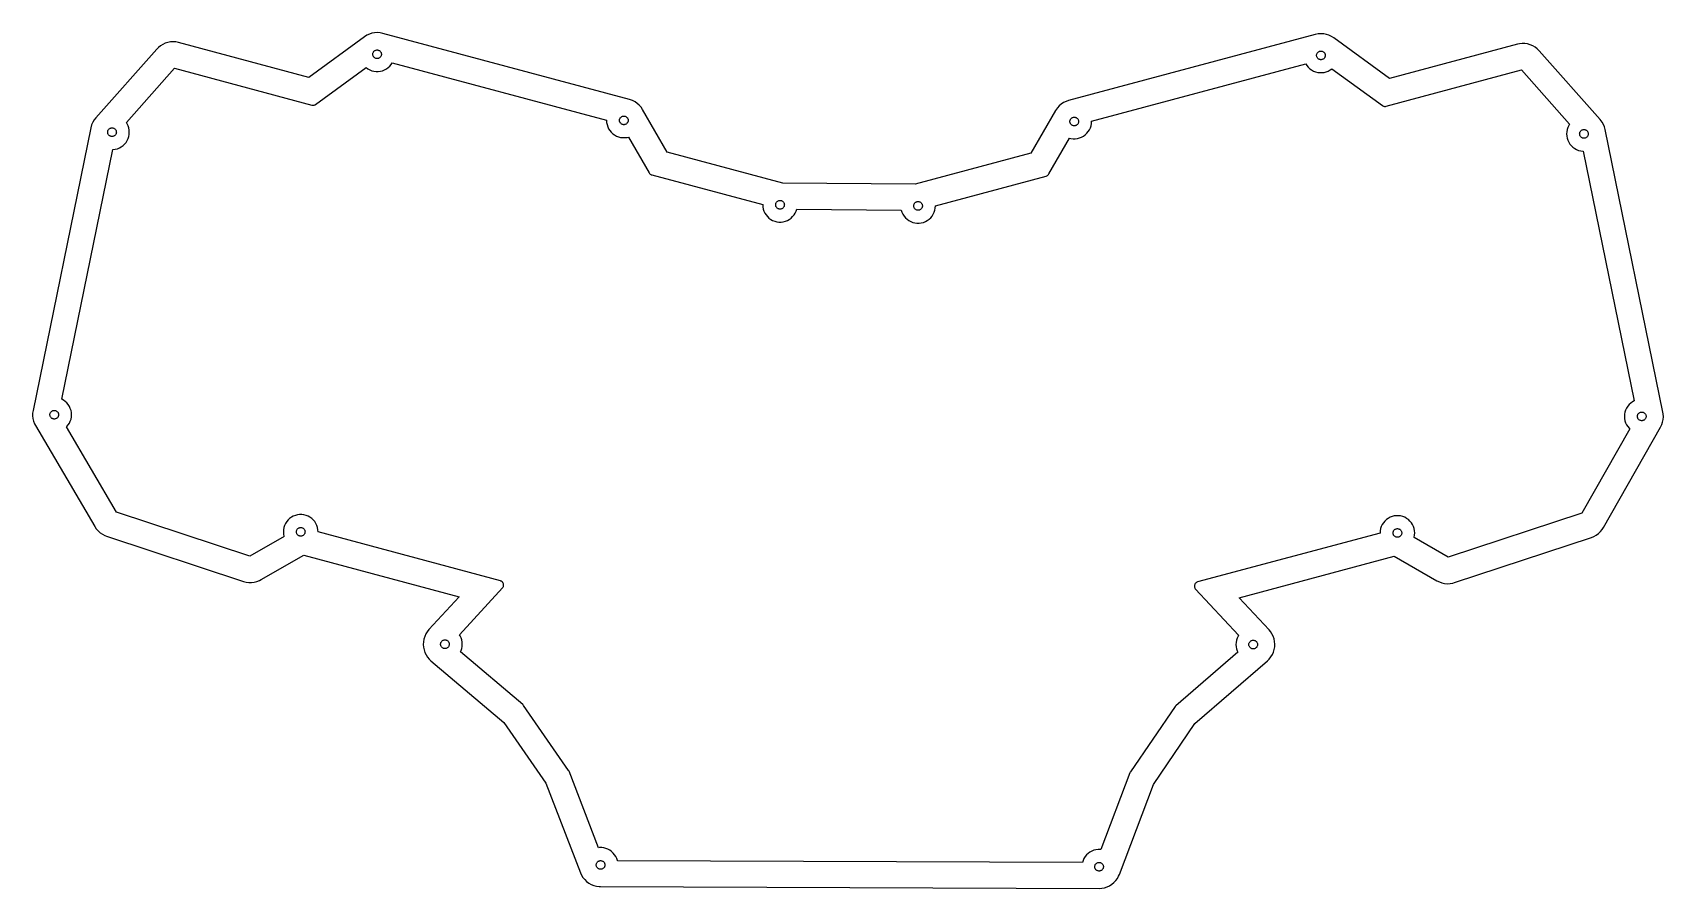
# Model space of a CAD drawing. Header units: metres. Extents: x -189 to 188, y -51 to 147.
import ezdxf

# ---------------------------------------------------------------- set-up
doc = ezdxf.new("R2010")
doc.units = ezdxf.units.M

msp = doc.modelspace()

# ---------------------------------------------------------------- linework, layer by layer
for p, q in [((-109.446, 146.926), (-110.073, 146.893)), ((-108.819, 146.88), (-109.446, 146.926)), ((-160.037, 143.49), (-160.394, 143.126)), ((-159.549, 143.885), (-160.037, 143.49)), ((-159.016, 144.216), (-159.549, 143.885)), ((-158.445, 144.477), (-159.016, 144.216)), ((-157.846, 144.665), (-158.445, 144.477)), ((-157.228, 144.776), (-157.846, 144.665)), ((-156.601, 144.809), (-157.228, 144.776)), ((-155.974, 144.763), (-156.601, 144.809)), ((-155.359, 144.639), (-155.974, 144.763)), ((-125.308, 136.586), (-155.359, 144.639)), ((-112.444, 145.966), (-125.308, 136.586)), ((-111.861, 146.332), (-112.444, 145.966)), ((-111.29, 146.594), (-111.861, 146.332)), ((-110.691, 146.782), (-111.29, 146.594)), ((-110.073, 146.893), (-110.691, 146.782)), ((-108.204, 146.756), (-108.819, 146.88)), ((-51.2139, 131.486), (-108.204, 146.756)), ((107.238, 146.497), (50.2479, 131.227)), ((107.914, 146.629), (107.238, 146.497)), ((108.54, 146.667), (107.914, 146.629)), ((109.167, 146.627), (108.54, 146.667)), ((109.784, 146.508), (109.167, 146.627)), ((110.38, 146.313), (109.784, 146.508)), ((110.948, 146.044), (110.38, 146.313)), ((111.478, 145.707), (110.948, 146.044)), ((124.342, 136.327), (111.478, 145.707)), ((153.91, 144.25), (124.342, 136.327)), ((154.407, 144.356), (153.91, 144.25)), ((155.032, 144.417), (154.407, 144.356)), ((155.66, 144.399), (155.032, 144.417)), ((156.281, 144.303), (155.66, 144.399)), ((156.884, 144.129), (156.281, 144.303)), ((157.461, 143.882), (156.884, 144.129)), ((158.002, 143.564), (157.461, 143.882)), ((158.5, 143.18), (158.002, 143.564)), ((158.945, 142.737), (158.5, 143.18)), ((-160.394, 143.126), (-174.488, 127.232)), ((-110.498, 141.926), (-110.49, 142.051)), ((-110.49, 141.801), (-110.498, 141.926)), ((-110.49, 142.051), (-110.467, 142.175)), ((-110.467, 141.677), (-110.49, 141.801)), ((-110.467, 142.175), (-110.428, 142.294)), ((-110.428, 141.558), (-110.467, 141.677)), ((-110.428, 142.294), (-110.374, 142.408)), ((-110.374, 141.444), (-110.428, 141.558)), ((-110.374, 142.408), (-110.307, 142.514)), ((-110.307, 141.338), (-110.374, 141.444)), ((-110.307, 142.514), (-110.227, 142.611)), ((-110.227, 141.241), (-110.307, 141.338)), ((-110.227, 142.611), (-110.135, 142.697)), ((-110.135, 141.155), (-110.227, 141.241)), ((-110.135, 142.697), (-110.034, 142.77)), ((-110.034, 141.082), (-110.135, 141.155)), ((-110.034, 142.77), (-109.924, 142.831)), ((-109.924, 141.021), (-110.034, 141.082)), ((-109.924, 142.831), (-109.807, 142.877)), ((-109.807, 140.975), (-109.924, 141.021)), ((-109.807, 142.877), (-109.685, 142.908)), ((-109.685, 140.944), (-109.807, 140.975)), ((-109.685, 142.908), (-109.561, 142.924)), ((-109.561, 140.928), (-109.685, 140.944)), ((-109.561, 142.924), (-109.435, 142.924)), ((-109.435, 140.928), (-109.561, 140.928)), ((-109.435, 142.924), (-109.311, 142.908)), ((-109.311, 140.944), (-109.435, 140.928)), ((-109.311, 142.908), (-109.189, 142.877)), ((-109.189, 140.975), (-109.311, 140.944)), ((-109.189, 142.877), (-109.072, 142.831)), ((-109.072, 141.021), (-109.189, 140.975)), ((-109.072, 142.831), (-108.962, 142.77)), ((-108.962, 141.082), (-109.072, 141.021)), ((-108.962, 142.77), (-108.861, 142.697)), ((-108.861, 141.155), (-108.962, 141.082)), ((-108.861, 142.697), (-108.769, 142.611)), ((-108.769, 141.241), (-108.861, 141.155)), ((-108.769, 142.611), (-108.689, 142.514)), ((-108.689, 141.338), (-108.769, 141.241)), ((-108.689, 142.514), (-108.622, 142.408)), ((-108.622, 141.444), (-108.689, 141.338)), ((-108.622, 142.408), (-108.568, 142.294)), ((-108.568, 141.558), (-108.622, 141.444)), ((-108.568, 142.294), (-108.529, 142.175)), ((-108.529, 141.677), (-108.568, 141.558)), ((-108.529, 142.175), (-108.506, 142.051)), ((-108.506, 141.801), (-108.529, 141.677)), ((-108.506, 142.051), (-108.498, 141.926)), ((-108.498, 141.926), (-108.506, 141.801)), ((-106.582, 139.188), (-106.262, 139.575)), ((-106.262, 139.575), (-106.019, 139.958)), ((-106.019, 139.958), (-56.5057, 126.692)), ((55.5397, 126.433), (105.053, 139.699)), ((105.053, 139.699), (105.296, 139.316)), ((107.532, 141.667), (107.54, 141.792)), ((107.54, 141.542), (107.532, 141.667)), ((107.54, 141.792), (107.563, 141.916)), ((107.563, 141.418), (107.54, 141.542)), ((107.563, 141.916), (107.602, 142.035)), ((107.602, 141.299), (107.563, 141.418)), ((107.602, 142.035), (107.656, 142.149)), ((107.656, 141.185), (107.602, 141.299)), ((107.656, 142.149), (107.723, 142.255)), ((107.723, 141.079), (107.656, 141.185)), ((107.723, 142.255), (107.803, 142.352)), ((107.803, 140.982), (107.723, 141.079)), ((107.803, 142.352), (107.895, 142.438)), ((107.895, 140.896), (107.803, 140.982)), ((107.895, 142.438), (107.996, 142.511)), ((107.996, 140.823), (107.895, 140.896)), ((107.996, 142.511), (108.106, 142.572)), ((108.106, 140.762), (107.996, 140.823)), ((108.106, 142.572), (108.223, 142.618)), ((108.223, 140.716), (108.106, 140.762)), ((108.223, 142.618), (108.345, 142.649)), ((108.345, 140.685), (108.223, 140.716)), ((108.345, 142.649), (108.469, 142.665)), ((108.469, 140.669), (108.345, 140.685)), ((108.469, 142.665), (108.595, 142.665)), ((108.595, 140.669), (108.469, 140.669)), ((108.595, 142.665), (108.719, 142.649)), ((108.719, 140.685), (108.595, 140.669)), ((108.719, 142.649), (108.841, 142.618)), ((108.841, 140.716), (108.719, 140.685)), ((108.841, 142.618), (108.958, 142.572)), ((108.958, 140.762), (108.841, 140.716)), ((108.958, 142.572), (109.068, 142.511)), ((109.068, 140.823), (108.958, 140.762)), ((109.068, 142.511), (109.169, 142.438)), ((109.169, 140.896), (109.068, 140.823)), ((109.169, 142.438), (109.261, 142.352)), ((109.261, 140.982), (109.169, 140.896)), ((109.261, 142.352), (109.341, 142.255)), ((109.341, 141.079), (109.261, 140.982)), ((109.341, 142.255), (109.408, 142.149)), ((109.408, 141.185), (109.341, 141.079)), ((109.408, 142.149), (109.462, 142.035)), ((109.462, 141.299), (109.408, 141.185)), ((109.462, 142.035), (109.501, 141.916)), ((109.501, 141.418), (109.462, 141.299)), ((109.501, 141.916), (109.524, 141.792)), ((109.524, 141.542), (109.501, 141.418)), ((109.524, 141.792), (109.532, 141.667)), ((109.532, 141.667), (109.524, 141.542)), ((173.039, 126.844), (158.945, 142.737)), ((-167.434, 126.144), (-156.315, 138.683)), ((-156.315, 138.683), (-124.553, 130.172)), ((-123.705, 130.33), (-112.038, 138.837)), ((-112.038, 138.837), (-111.641, 138.549)), ((-111.641, 138.549), (-111.201, 138.307)), ((-111.201, 138.307), (-110.734, 138.122)), ((-110.734, 138.122), (-110.247, 137.997)), ((-110.247, 137.997), (-109.749, 137.934)), ((-109.749, 137.934), (-109.247, 137.934)), ((-109.247, 137.934), (-108.748, 137.997)), ((-108.748, 137.997), (-108.262, 138.122)), ((-108.262, 138.122), (-107.795, 138.307)), ((-107.795, 138.307), (-107.355, 138.549)), ((-107.355, 138.549), (-106.948, 138.844)), ((-106.948, 138.844), (-106.582, 139.188)), ((105.296, 139.316), (105.616, 138.929)), ((105.616, 138.929), (105.982, 138.585)), ((105.982, 138.585), (106.389, 138.29)), ((106.389, 138.29), (106.829, 138.048)), ((106.829, 138.048), (107.296, 137.863)), ((107.296, 137.863), (107.782, 137.738)), ((107.782, 137.738), (108.281, 137.675)), ((108.281, 137.675), (108.783, 137.675)), ((108.783, 137.675), (109.282, 137.738)), ((109.282, 137.738), (109.768, 137.863)), ((109.768, 137.863), (110.235, 138.048)), ((110.235, 138.048), (110.675, 138.29)), ((110.675, 138.29), (111.072, 138.578)), ((111.072, 138.578), (122.739, 130.071)), ((123.587, 129.913), (154.866, 138.294)), ((154.866, 138.294), (165.985, 125.756)), ((-124.553, 130.172), (-124.418, 130.146)), ((-124.418, 130.146), (-124.292, 130.138)), ((-124.292, 130.138), (-124.167, 130.146)), ((-124.167, 130.146), (-124.044, 130.17)), ((-124.044, 130.17), (-123.924, 130.209)), ((-123.924, 130.209), (-123.811, 130.262)), ((-123.811, 130.262), (-123.705, 130.33)), ((-50.4742, 131.224), (-51.2139, 131.486)), ((-49.9177, 130.933), (-50.4742, 131.224)), ((-49.4021, 130.574), (-49.9177, 130.933)), ((-48.9355, 130.154), (-49.4021, 130.574)), ((-48.5253, 129.679), (-48.9355, 130.154)), ((-48.1778, 129.156), (-48.5253, 129.679)), ((-42.4963, 119.315), (-48.1778, 129.156)), ((47.2118, 128.897), (41.5303, 119.056)), ((47.6563, 129.544), (47.2118, 128.897)), ((48.0813, 130.006), (47.6563, 129.544)), ((48.5609, 130.411), (48.0813, 130.006)), ((49.0875, 130.753), (48.5609, 130.411)), ((49.6528, 131.026), (49.0875, 130.753)), ((50.2479, 131.227), (49.6528, 131.026)), ((122.739, 130.071), (122.855, 129.998)), ((122.855, 129.998), (122.97, 129.945)), ((122.97, 129.945), (123.089, 129.908)), ((123.089, 129.908), (123.213, 129.886)), ((123.213, 129.886), (123.338, 129.879)), ((123.338, 129.879), (123.464, 129.888)), ((123.464, 129.888), (123.587, 129.913)), ((-175.646, 124.917), (-188.993, 59.6467)), ((-175.447, 125.622), (-175.646, 124.917)), ((-175.195, 126.198), (-175.447, 125.622)), ((-174.874, 126.737), (-175.195, 126.198)), ((-174.488, 127.232), (-174.874, 126.737)), ((-171.677, 124.283), (-171.623, 124.397)), ((-171.623, 124.397), (-171.556, 124.503)), ((-171.556, 124.503), (-171.476, 124.6)), ((-171.476, 124.6), (-171.384, 124.686)), ((-171.384, 124.686), (-171.283, 124.759)), ((-171.283, 124.759), (-171.173, 124.82)), ((-171.173, 124.82), (-171.056, 124.866)), ((-171.056, 124.866), (-170.934, 124.897)), ((-170.934, 124.897), (-170.81, 124.913)), ((-170.81, 124.913), (-170.684, 124.913)), ((-170.684, 124.913), (-170.56, 124.897)), ((-170.56, 124.897), (-170.438, 124.866)), ((-170.438, 124.866), (-170.321, 124.82)), ((-170.321, 124.82), (-170.211, 124.759)), ((-170.211, 124.759), (-170.11, 124.686)), ((-170.11, 124.686), (-170.018, 124.6)), ((-170.018, 124.6), (-169.938, 124.503)), ((-169.938, 124.503), (-169.871, 124.397)), ((-169.871, 124.397), (-169.817, 124.283)), ((-167.242, 125.842), (-167.434, 126.144)), ((-167.028, 125.387), (-167.242, 125.842)), ((-166.873, 124.91), (-167.028, 125.387)), ((-166.779, 124.416), (-166.873, 124.91)), ((-166.747, 123.915), (-166.779, 124.416)), ((-56.5057, 126.692), (-56.508, 126.656)), ((-56.508, 126.656), (-56.4764, 126.155)), ((-56.4764, 126.155), (-56.3823, 125.661)), ((-56.3823, 125.661), (-56.2271, 125.184)), ((-56.2271, 125.184), (-56.0132, 124.729)), ((-56.0132, 124.729), (-55.744, 124.305)), ((-53.508, 126.656), (-53.5001, 126.781)), ((-53.5001, 126.531), (-53.508, 126.656)), ((-53.5001, 126.781), (-53.4766, 126.905)), ((-53.4766, 126.407), (-53.5001, 126.531)), ((-53.4766, 126.905), (-53.4378, 127.024)), ((-53.4378, 126.288), (-53.4766, 126.407)), ((-53.4378, 127.024), (-53.3843, 127.138)), ((-53.3843, 126.174), (-53.4378, 126.288)), ((-53.3843, 127.138), (-53.317, 127.244)), ((-53.317, 126.068), (-53.3843, 126.174)), ((-53.317, 127.244), (-53.237, 127.341)), ((-53.237, 125.971), (-53.317, 126.068)), ((-53.237, 127.341), (-53.1454, 127.426)), ((-53.1454, 125.885), (-53.237, 125.971)), ((-53.1454, 127.426), (-53.0438, 127.5)), ((-53.0438, 125.812), (-53.1454, 125.885)), ((-53.0438, 127.5), (-52.9338, 127.561)), ((-52.9338, 125.751), (-53.0438, 125.812)), ((-52.9338, 127.561), (-52.817, 127.607)), ((-52.817, 125.705), (-52.9338, 125.751)), ((-52.817, 127.607), (-52.6954, 127.638)), ((-52.6954, 125.674), (-52.817, 125.705)), ((-52.6954, 127.638), (-52.5708, 127.654)), ((-52.5708, 125.658), (-52.6954, 125.674)), ((-52.5708, 127.654), (-52.4452, 127.654)), ((-52.4452, 125.658), (-52.5708, 125.658)), ((-52.4452, 127.654), (-52.3206, 127.638)), ((-52.3206, 125.674), (-52.4452, 125.658)), ((-52.3206, 127.638), (-52.199, 127.607)), ((-52.199, 125.705), (-52.3206, 125.674)), ((-52.199, 127.607), (-52.0822, 127.561)), ((-52.0822, 125.751), (-52.199, 125.705)), ((-52.0822, 127.561), (-51.9722, 127.5)), ((-51.9722, 125.812), (-52.0822, 125.751)), ((-51.9722, 127.5), (-51.8706, 127.426)), ((-51.8706, 125.885), (-51.9722, 125.812)), ((-51.8706, 127.426), (-51.779, 127.341)), ((-51.779, 125.971), (-51.8706, 125.885)), ((-51.779, 127.341), (-51.699, 127.244)), ((-51.699, 126.068), (-51.779, 125.971)), ((-51.699, 127.244), (-51.6317, 127.138)), ((-51.6317, 126.174), (-51.699, 126.068)), ((-51.6317, 127.138), (-51.5782, 127.024)), ((-51.5782, 126.288), (-51.6317, 126.174)), ((-51.5782, 127.024), (-51.5394, 126.905)), ((-51.5394, 126.407), (-51.5782, 126.288)), ((-51.5394, 126.905), (-51.5159, 126.781)), ((-51.5159, 126.531), (-51.5394, 126.407)), ((-51.5159, 126.781), (-51.508, 126.656)), ((-51.508, 126.656), (-51.5159, 126.531)), ((50.542, 126.397), (50.5499, 126.522)), ((50.5499, 126.272), (50.542, 126.397)), ((50.5499, 126.522), (50.5734, 126.646)), ((50.5734, 126.148), (50.5499, 126.272)), ((50.5734, 126.646), (50.6122, 126.765)), ((50.6122, 126.029), (50.5734, 126.148)), ((50.6122, 126.765), (50.6657, 126.879)), ((50.6657, 125.915), (50.6122, 126.029)), ((50.6657, 126.879), (50.733, 126.985)), ((50.733, 125.809), (50.6657, 125.915)), ((50.733, 126.985), (50.813, 127.082)), ((50.813, 125.712), (50.733, 125.809)), ((50.813, 127.082), (50.9046, 127.167)), ((50.9046, 125.626), (50.813, 125.712)), ((50.9046, 127.167), (51.0062, 127.241)), ((51.0062, 125.553), (50.9046, 125.626)), ((51.0062, 127.241), (51.1162, 127.302)), ((51.1162, 125.492), (51.0062, 125.553)), ((51.1162, 127.302), (51.233, 127.348)), ((51.233, 125.446), (51.1162, 125.492)), ((51.233, 127.348), (51.3546, 127.379)), ((51.3546, 125.415), (51.233, 125.446)), ((51.3546, 127.379), (51.4792, 127.395)), ((51.4792, 125.399), (51.3546, 125.415)), ((51.4792, 127.395), (51.6048, 127.395)), ((51.6048, 125.399), (51.4792, 125.399)), ((51.6048, 127.395), (51.7294, 127.379)), ((51.7294, 125.415), (51.6048, 125.399)), ((51.7294, 127.379), (51.851, 127.348)), ((51.851, 125.446), (51.7294, 125.415)), ((51.851, 127.348), (51.9678, 127.302)), ((51.9678, 125.492), (51.851, 125.446)), ((51.9678, 127.302), (52.0778, 127.241)), ((52.0778, 125.553), (51.9678, 125.492)), ((52.0778, 127.241), (52.1794, 127.167)), ((52.1794, 125.626), (52.0778, 125.553)), ((52.1794, 127.167), (52.271, 127.082)), ((52.271, 125.712), (52.1794, 125.626)), ((52.271, 127.082), (52.351, 126.985)), ((52.351, 125.809), (52.271, 125.712)), ((52.351, 126.985), (52.4183, 126.879)), ((52.4183, 125.915), (52.351, 125.809)), ((52.4183, 126.879), (52.4718, 126.765)), ((52.4718, 126.029), (52.4183, 125.915)), ((52.4718, 126.765), (52.5106, 126.646)), ((52.5106, 126.148), (52.4718, 126.029)), ((52.5106, 126.646), (52.5341, 126.522)), ((52.5341, 126.272), (52.5106, 126.148)), ((52.5341, 126.522), (52.542, 126.397)), ((52.542, 126.397), (52.5341, 126.272)), ((54.778, 124.046), (55.0472, 124.47)), ((55.0472, 124.47), (55.2611, 124.924)), ((55.2611, 124.924), (55.4163, 125.402)), ((55.4163, 125.402), (55.5104, 125.896)), ((55.5104, 125.896), (55.542, 126.397)), ((55.542, 126.397), (55.5397, 126.433)), ((165.424, 124.522), (165.33, 124.028)), ((165.579, 124.999), (165.424, 124.522)), ((165.793, 125.454), (165.579, 124.999)), ((165.985, 125.756), (165.793, 125.454)), ((168.661, 124.298), (168.762, 124.371)), ((168.762, 124.371), (168.872, 124.432)), ((168.872, 124.432), (168.989, 124.478)), ((168.989, 124.478), (169.111, 124.509)), ((169.111, 124.509), (169.235, 124.525)), ((169.235, 124.525), (169.361, 124.525)), ((169.361, 124.525), (169.485, 124.509)), ((169.485, 124.509), (169.607, 124.478)), ((169.607, 124.478), (169.724, 124.432)), ((169.724, 124.432), (169.834, 124.371)), ((169.834, 124.371), (169.935, 124.298)), ((173.484, 126.262), (173.039, 126.844)), ((173.794, 125.715), (173.484, 126.262)), ((174.032, 125.135), (173.794, 125.715)), ((174.197, 124.529), (174.032, 125.135)), ((187.544, 59.2587), (174.197, 124.529)), ((-171.747, 123.915), (-171.739, 124.04)), ((-171.739, 123.79), (-171.747, 123.915)), ((-171.739, 124.04), (-171.716, 124.164)), ((-171.716, 123.666), (-171.739, 123.79)), ((-171.716, 124.164), (-171.677, 124.283)), ((-171.677, 123.547), (-171.716, 123.666)), ((-171.623, 123.433), (-171.677, 123.547)), ((-171.556, 123.327), (-171.623, 123.433)), ((-171.476, 123.23), (-171.556, 123.327)), ((-171.384, 123.144), (-171.476, 123.23)), ((-171.283, 123.071), (-171.384, 123.144)), ((-171.173, 123.01), (-171.283, 123.071)), ((-171.056, 122.964), (-171.173, 123.01)), ((-170.934, 122.933), (-171.056, 122.964)), ((-170.81, 122.917), (-170.934, 122.933)), ((-170.684, 122.917), (-170.81, 122.917)), ((-170.56, 122.933), (-170.684, 122.917)), ((-170.438, 122.964), (-170.56, 122.933)), ((-170.321, 123.01), (-170.438, 122.964)), ((-170.211, 123.071), (-170.321, 123.01)), ((-170.11, 123.144), (-170.211, 123.071)), ((-170.018, 123.23), (-170.11, 123.144)), ((-169.938, 123.327), (-170.018, 123.23)), ((-169.871, 123.433), (-169.938, 123.327)), ((-169.817, 123.547), (-169.871, 123.433)), ((-169.817, 124.283), (-169.778, 124.164)), ((-169.778, 123.666), (-169.817, 123.547)), ((-169.778, 124.164), (-169.755, 124.04)), ((-169.755, 123.79), (-169.778, 123.666)), ((-169.755, 124.04), (-169.747, 123.915)), ((-169.747, 123.915), (-169.755, 123.79)), ((-168.604, 120.538), (-168.197, 120.833)), ((-168.197, 120.833), (-167.831, 121.177)), ((-167.831, 121.177), (-167.511, 121.564)), ((-167.511, 121.564), (-167.242, 121.988)), ((-167.242, 121.988), (-167.028, 122.443)), ((-167.028, 122.443), (-166.873, 122.92)), ((-166.873, 122.92), (-166.779, 123.414)), ((-166.779, 123.414), (-166.747, 123.915)), ((-55.744, 124.305), (-55.4239, 123.918)), ((-55.4239, 123.918), (-55.0577, 123.574)), ((-55.0577, 123.574), (-54.6513, 123.279)), ((-54.6513, 123.279), (-54.2111, 123.037)), ((-54.2111, 123.037), (-53.744, 122.852)), ((-53.744, 122.852), (-53.2575, 122.727)), ((-53.2575, 122.727), (-52.7592, 122.664)), ((-52.7592, 122.664), (-52.2568, 122.664)), ((-52.2568, 122.664), (-51.7585, 122.727)), ((-51.7585, 122.727), (-51.4413, 122.808)), ((-51.4413, 122.808), (-46.657, 114.521)), ((45.691, 114.262), (50.4754, 122.549)), ((50.4754, 122.549), (50.7925, 122.468)), ((50.7925, 122.468), (51.2908, 122.405)), ((51.2908, 122.405), (51.7932, 122.405)), ((51.7932, 122.405), (52.2915, 122.468)), ((52.2915, 122.468), (52.778, 122.593)), ((52.778, 122.593), (53.2451, 122.778)), ((53.2451, 122.778), (53.6853, 123.02)), ((53.6853, 123.02), (54.0917, 123.315)), ((54.0917, 123.315), (54.4579, 123.659)), ((54.4579, 123.659), (54.778, 124.046)), ((165.33, 124.028), (165.298, 123.527)), ((165.298, 123.527), (165.33, 123.026)), ((165.33, 123.026), (165.424, 122.532)), ((165.424, 122.532), (165.579, 122.055)), ((165.579, 122.055), (165.793, 121.6)), ((165.793, 121.6), (166.062, 121.176)), ((166.062, 121.176), (166.382, 120.789)), ((166.382, 120.789), (166.748, 120.445)), ((168.298, 123.527), (168.306, 123.652)), ((168.306, 123.402), (168.298, 123.527)), ((168.306, 123.652), (168.329, 123.776)), ((168.329, 123.278), (168.306, 123.402)), ((168.329, 123.776), (168.368, 123.895)), ((168.368, 123.159), (168.329, 123.278)), ((168.368, 123.895), (168.422, 124.009)), ((168.422, 123.045), (168.368, 123.159)), ((168.422, 124.009), (168.489, 124.115)), ((168.489, 122.939), (168.422, 123.045)), ((168.489, 124.115), (168.569, 124.212)), ((168.569, 122.842), (168.489, 122.939)), ((168.569, 124.212), (168.661, 124.298)), ((168.661, 122.756), (168.569, 122.842)), ((168.762, 122.683), (168.661, 122.756)), ((168.872, 122.622), (168.762, 122.683)), ((168.989, 122.576), (168.872, 122.622)), ((169.111, 122.545), (168.989, 122.576)), ((169.235, 122.529), (169.111, 122.545)), ((169.361, 122.529), (169.235, 122.529)), ((169.485, 122.545), (169.361, 122.529)), ((169.607, 122.576), (169.485, 122.545)), ((169.724, 122.622), (169.607, 122.576)), ((169.834, 122.683), (169.724, 122.622)), ((169.935, 122.756), (169.834, 122.683)), ((169.935, 124.298), (170.027, 124.212)), ((170.027, 122.842), (169.935, 122.756)), ((170.027, 124.212), (170.107, 124.115)), ((170.107, 122.939), (170.027, 122.842)), ((170.107, 124.115), (170.174, 124.009)), ((170.174, 123.045), (170.107, 122.939)), ((170.174, 124.009), (170.228, 123.895)), ((170.228, 123.159), (170.174, 123.045)), ((170.228, 123.895), (170.267, 123.776)), ((170.267, 123.278), (170.228, 123.159)), ((170.267, 123.776), (170.29, 123.652)), ((170.29, 123.402), (170.267, 123.278)), ((170.29, 123.652), (170.298, 123.527)), ((170.298, 123.527), (170.29, 123.402)), ((-182.339, 62.2358), (-170.543, 119.923)), ((-170.543, 119.923), (-170.496, 119.923)), ((-170.496, 119.923), (-169.997, 119.986)), ((-169.997, 119.986), (-169.511, 120.111)), ((-169.511, 120.111), (-169.044, 120.296)), ((-169.044, 120.296), (-168.604, 120.538)), ((-15.7488, 112.148), (-42.4963, 119.315)), ((41.5303, 119.056), (14.8227, 111.899)), ((166.748, 120.445), (167.155, 120.15)), ((167.155, 120.15), (167.595, 119.908)), ((167.595, 119.908), (168.062, 119.723)), ((168.062, 119.723), (168.548, 119.598)), ((168.548, 119.598), (169.047, 119.535)), ((169.047, 119.535), (169.094, 119.535)), ((169.094, 119.535), (180.89, 61.8478)), ((-46.657, 114.521), (-46.5681, 114.392)), ((-46.5681, 114.392), (-46.4831, 114.299)), ((-46.4831, 114.299), (-46.3872, 114.218)), ((-46.3872, 114.218), (-46.2819, 114.15)), ((-46.2819, 114.15), (-46.1688, 114.095)), ((-46.1688, 114.095), (-46.0498, 114.055)), ((-46.0498, 114.055), (-20.4247, 107.189)), ((19.4587, 106.93), (45.0838, 113.796)), ((45.0838, 113.796), (45.2318, 113.848)), ((45.2318, 113.848), (45.343, 113.907)), ((45.343, 113.907), (45.4462, 113.978)), ((45.4462, 113.978), (45.5395, 114.062)), ((45.5395, 114.062), (45.6216, 114.157)), ((45.6216, 114.157), (45.691, 114.262)), ((14.8227, 111.899), (-15.7488, 112.148)), ((-20.4247, 107.189), (-20.427, 107.153)), ((-20.427, 107.153), (-20.3954, 106.652)), ((-20.3954, 106.652), (-20.3013, 106.158)), ((-20.3013, 106.158), (-20.1461, 105.681)), ((-20.1461, 105.681), (-19.9322, 105.226)), ((-17.427, 107.153), (-17.4191, 107.278)), ((-17.4191, 107.028), (-17.427, 107.153)), ((-17.4191, 107.278), (-17.3956, 107.402)), ((-17.3956, 106.904), (-17.4191, 107.028)), ((-17.3956, 107.402), (-17.3568, 107.521)), ((-17.3568, 106.785), (-17.3956, 106.904)), ((-17.3568, 107.521), (-17.3033, 107.635)), ((-17.3033, 106.671), (-17.3568, 106.785)), ((-17.3033, 107.635), (-17.236, 107.741)), ((-17.236, 106.565), (-17.3033, 106.671)), ((-17.236, 107.741), (-17.1559, 107.838)), ((-17.1559, 106.468), (-17.236, 106.565)), ((-17.1559, 107.838), (-17.0644, 107.924)), ((-17.0644, 106.382), (-17.1559, 106.468)), ((-17.0644, 107.924), (-16.9628, 107.997)), ((-16.9628, 106.309), (-17.0644, 106.382)), ((-16.9628, 107.997), (-16.8528, 108.058)), ((-16.8528, 106.248), (-16.9628, 106.309)), ((-16.8528, 108.058), (-16.736, 108.104)), ((-16.736, 106.202), (-16.8528, 106.248)), ((-16.736, 108.104), (-16.6144, 108.135)), ((-16.6144, 106.171), (-16.736, 106.202)), ((-16.6144, 108.135), (-16.4898, 108.151)), ((-16.4898, 106.155), (-16.6144, 106.171)), ((-16.4898, 108.151), (-16.3642, 108.151)), ((-16.3642, 106.155), (-16.4898, 106.155)), ((-16.3642, 108.151), (-16.2396, 108.135)), ((-16.2396, 106.171), (-16.3642, 106.155)), ((-16.2396, 108.135), (-16.118, 108.104)), ((-16.118, 106.202), (-16.2396, 106.171)), ((-16.118, 108.104), (-16.0012, 108.058)), ((-16.0012, 106.248), (-16.118, 106.202)), ((-16.0012, 108.058), (-15.8912, 107.997)), ((-15.8912, 106.309), (-16.0012, 106.248)), ((-15.8912, 107.997), (-15.7896, 107.924)), ((-15.7896, 106.382), (-15.8912, 106.309)), ((-15.7896, 107.924), (-15.698, 107.838)), ((-15.698, 106.468), (-15.7896, 106.382)), ((-15.698, 107.838), (-15.618, 107.741)), ((-15.618, 106.565), (-15.698, 106.468)), ((-15.618, 107.741), (-15.5507, 107.635)), ((-15.5507, 106.671), (-15.618, 106.565)), ((-15.5507, 107.635), (-15.4972, 107.521)), ((-15.4972, 106.785), (-15.5507, 106.671)), ((-15.4972, 107.521), (-15.4584, 107.402)), ((-15.4584, 106.904), (-15.4972, 106.785)), ((-15.4584, 107.402), (-15.4349, 107.278)), ((-15.4349, 107.028), (-15.4584, 106.904)), ((-15.4349, 107.278), (-15.427, 107.153)), ((-15.427, 107.153), (-15.4349, 107.028)), ((-12.9218, 105.226), (-12.7079, 105.681)), ((-12.7079, 105.681), (-12.5646, 106.122)), ((-12.5646, 106.122), (11.5817, 105.925)), ((11.5817, 105.925), (11.5867, 105.899)), ((11.5867, 105.899), (11.7419, 105.422)), ((14.461, 106.894), (14.4689, 107.019)), ((14.4689, 106.769), (14.461, 106.894)), ((14.4689, 107.019), (14.4924, 107.143)), ((14.4924, 106.645), (14.4689, 106.769)), ((14.4924, 107.143), (14.5312, 107.262)), ((14.5312, 106.526), (14.4924, 106.645)), ((14.5312, 107.262), (14.5847, 107.376)), ((14.5847, 106.412), (14.5312, 106.526)), ((14.5847, 107.376), (14.652, 107.482)), ((14.652, 106.306), (14.5847, 106.412)), ((14.652, 107.482), (14.732, 107.579)), ((14.732, 106.209), (14.652, 106.306)), ((14.732, 107.579), (14.8236, 107.665)), ((14.8236, 106.123), (14.732, 106.209)), ((14.8236, 107.665), (14.9252, 107.738)), ((14.9252, 106.05), (14.8236, 106.123)), ((14.9252, 107.738), (15.0352, 107.799)), ((15.0352, 105.989), (14.9252, 106.05)), ((15.0352, 107.799), (15.152, 107.845)), ((15.152, 105.943), (15.0352, 105.989)), ((15.152, 107.845), (15.2736, 107.876)), ((15.2736, 105.912), (15.152, 105.943)), ((15.2736, 107.876), (15.3982, 107.892)), ((15.3982, 105.896), (15.2736, 105.912)), ((15.3982, 107.892), (15.5238, 107.892)), ((15.5238, 105.896), (15.3982, 105.896)), ((15.5238, 107.892), (15.6484, 107.876)), ((15.6484, 105.912), (15.5238, 105.896)), ((15.6484, 107.876), (15.77, 107.845)), ((15.77, 105.943), (15.6484, 105.912)), ((15.77, 107.845), (15.8868, 107.799)), ((15.8868, 105.989), (15.77, 105.943)), ((15.8868, 107.799), (15.9968, 107.738)), ((15.9968, 106.05), (15.8868, 105.989)), ((15.9968, 107.738), (16.0984, 107.665)), ((16.0984, 106.123), (15.9968, 106.05)), ((16.0984, 107.665), (16.19, 107.579)), ((16.19, 106.209), (16.0984, 106.123)), ((16.19, 107.579), (16.27, 107.482)), ((16.27, 106.306), (16.19, 106.209)), ((16.27, 107.482), (16.3373, 107.376)), ((16.3373, 106.412), (16.27, 106.306)), ((16.3373, 107.376), (16.3908, 107.262)), ((16.3908, 106.526), (16.3373, 106.412)), ((16.3908, 107.262), (16.4296, 107.143)), ((16.4296, 106.645), (16.3908, 106.526)), ((16.4296, 107.143), (16.4531, 107.019)), ((16.4531, 106.769), (16.4296, 106.645)), ((16.4531, 107.019), (16.461, 106.894)), ((16.461, 106.894), (16.4531, 106.769)), ((19.1801, 105.422), (19.3353, 105.899)), ((19.3353, 105.899), (19.4294, 106.393)), ((19.4294, 106.393), (19.461, 106.894)), ((19.461, 106.894), (19.4587, 106.93)), ((-19.9322, 105.226), (-19.663, 104.802)), ((-19.663, 104.802), (-19.3428, 104.415)), ((-19.3428, 104.415), (-18.9767, 104.071)), ((-18.9767, 104.071), (-18.5703, 103.776)), ((-18.5703, 103.776), (-18.1301, 103.534)), ((-18.1301, 103.534), (-17.663, 103.349)), ((-17.663, 103.349), (-17.1765, 103.224)), ((-17.1765, 103.224), (-16.6781, 103.161)), ((-16.6781, 103.161), (-16.1758, 103.161)), ((-16.1758, 103.161), (-15.6775, 103.224)), ((-15.6775, 103.224), (-15.1909, 103.349)), ((-15.1909, 103.349), (-14.7239, 103.534)), ((-14.7239, 103.534), (-14.2837, 103.776)), ((-14.2837, 103.776), (-13.8773, 104.071)), ((-13.8773, 104.071), (-13.5111, 104.415)), ((-13.5111, 104.415), (-13.1909, 104.802)), ((-13.1909, 104.802), (-12.9218, 105.226)), ((11.7419, 105.422), (11.9558, 104.967)), ((11.9558, 104.967), (12.2249, 104.543)), ((12.2249, 104.543), (12.5451, 104.156)), ((12.5451, 104.156), (12.9113, 103.812)), ((12.9113, 103.812), (13.3177, 103.517)), ((13.3177, 103.517), (13.7579, 103.275)), ((13.7579, 103.275), (14.2249, 103.09)), ((14.2249, 103.09), (14.7115, 102.965)), ((14.7115, 102.965), (15.2098, 102.902)), ((15.2098, 102.902), (15.7122, 102.902)), ((15.7122, 102.902), (16.2105, 102.965)), ((16.2105, 102.965), (16.6971, 103.09)), ((16.6971, 103.09), (17.1641, 103.275)), ((17.1641, 103.275), (17.6043, 103.517)), ((17.6043, 103.517), (18.0107, 103.812)), ((18.0107, 103.812), (18.3769, 104.156)), ((18.3769, 104.156), (18.6971, 104.543)), ((18.6971, 104.543), (18.9662, 104.967)), ((18.9662, 104.967), (19.1801, 105.422)), ((-181.951, 62.0223), (-182.339, 62.2358)), ((-181.544, 61.727), (-181.951, 62.0223)), ((-181.178, 61.3832), (-181.544, 61.727)), ((-180.858, 60.9961), (-181.178, 61.3832)), ((-180.589, 60.572), (-180.858, 60.9961)), ((-180.375, 60.1175), (-180.589, 60.572)), ((179.409, 60.6081), (179.14, 60.184)), ((179.729, 60.9952), (179.409, 60.6081)), ((180.095, 61.339), (179.729, 60.9952)), ((180.502, 61.6343), (180.095, 61.339)), ((180.89, 61.8478), (180.502, 61.6343)), ((-189.08, 59.0248), (-189.088, 58.397)), ((-189.088, 58.397), (-189.017, 57.7731)), ((-188.993, 59.6467), (-189.08, 59.0248)), ((-189.017, 57.7731), (-188.869, 57.1629)), ((-188.869, 57.1629), (-188.646, 56.576)), ((-188.646, 56.576), (-188.408, 56.1167)), ((-185.094, 58.645), (-185.086, 58.7703)), ((-185.086, 58.5197), (-185.094, 58.645)), ((-185.086, 58.7703), (-185.063, 58.8937)), ((-185.063, 58.3963), (-185.086, 58.5197)), ((-185.063, 58.8937), (-185.024, 59.0131)), ((-185.024, 58.2769), (-185.063, 58.3963)), ((-185.024, 59.0131), (-184.97, 59.1267)), ((-184.97, 58.1632), (-185.024, 58.2769)), ((-184.97, 59.1267), (-184.903, 59.2328)), ((-184.903, 58.0572), (-184.97, 58.1632)), ((-184.903, 59.2328), (-184.823, 59.3295)), ((-184.823, 57.9604), (-184.903, 58.0572)), ((-184.823, 59.3295), (-184.731, 59.4155)), ((-184.731, 57.8745), (-184.823, 57.9604)), ((-184.731, 59.4155), (-184.63, 59.4893)), ((-184.63, 57.8007), (-184.731, 57.8745)), ((-184.63, 59.4893), (-184.52, 59.5498)), ((-184.52, 57.7402), (-184.63, 57.8007)), ((-184.52, 59.5498), (-184.403, 59.596)), ((-184.403, 57.6939), (-184.52, 57.7402)), ((-184.403, 59.596), (-184.281, 59.6273)), ((-184.281, 57.6627), (-184.403, 57.6939)), ((-184.281, 59.6273), (-184.157, 59.643)), ((-184.157, 57.647), (-184.281, 57.6627)), ((-184.157, 59.643), (-184.031, 59.643)), ((-184.031, 57.647), (-184.157, 57.647)), ((-184.031, 59.643), (-183.907, 59.6273)), ((-183.907, 57.6627), (-184.031, 57.647)), ((-183.907, 59.6273), (-183.785, 59.596)), ((-183.785, 57.6939), (-183.907, 57.6627)), ((-183.785, 59.596), (-183.668, 59.5498)), ((-183.668, 57.7402), (-183.785, 57.6939)), ((-183.668, 59.5498), (-183.558, 59.4893)), ((-183.558, 57.8007), (-183.668, 57.7402)), ((-183.558, 59.4893), (-183.457, 59.4155)), ((-183.457, 57.8745), (-183.558, 57.8007)), ((-183.457, 59.4155), (-183.365, 59.3295)), ((-183.365, 57.9604), (-183.457, 57.8745)), ((-183.365, 59.3295), (-183.285, 59.2328)), ((-183.285, 58.0572), (-183.365, 57.9604)), ((-183.285, 59.2328), (-183.218, 59.1267)), ((-183.218, 58.1632), (-183.285, 58.0572)), ((-183.218, 59.1267), (-183.164, 59.0131)), ((-183.164, 58.2769), (-183.218, 58.1632)), ((-183.164, 59.0131), (-183.125, 58.8937)), ((-183.125, 58.3963), (-183.164, 58.2769)), ((-183.125, 58.8937), (-183.102, 58.7703)), ((-183.102, 58.5197), (-183.125, 58.3963)), ((-183.102, 58.7703), (-183.094, 58.645)), ((-183.094, 58.645), (-183.102, 58.5197)), ((-180.858, 56.2939), (-180.589, 56.718)), ((-180.589, 56.718), (-180.375, 57.1725)), ((-180.22, 59.6397), (-180.375, 60.1175)), ((-180.375, 57.1725), (-180.22, 57.6502)), ((-180.126, 59.1463), (-180.22, 59.6397)), ((-180.22, 57.6502), (-180.126, 58.1437)), ((-180.094, 58.645), (-180.126, 59.1463)), ((-180.126, 58.1437), (-180.094, 58.645)), ((178.677, 58.7583), (178.645, 58.257)), ((178.645, 58.257), (178.677, 57.7557)), ((178.771, 59.2517), (178.677, 58.7583)), ((178.677, 57.7557), (178.771, 57.2622)), ((178.926, 59.7295), (178.771, 59.2517)), ((178.771, 57.2622), (178.926, 56.7845)), ((179.14, 60.184), (178.926, 59.7295)), ((178.926, 56.7845), (179.14, 56.33)), ((181.645, 58.257), (181.653, 58.3823)), ((181.653, 58.1317), (181.645, 58.257)), ((181.653, 58.3823), (181.676, 58.5057)), ((181.676, 58.0083), (181.653, 58.1317)), ((181.676, 58.5057), (181.715, 58.6251)), ((181.715, 57.8889), (181.676, 58.0083)), ((181.715, 58.6251), (181.769, 58.7387)), ((181.769, 57.7752), (181.715, 57.8889)), ((181.769, 58.7387), (181.836, 58.8448)), ((181.836, 57.6692), (181.769, 57.7752)), ((181.836, 58.8448), (181.916, 58.9415)), ((181.916, 57.5724), (181.836, 57.6692)), ((181.916, 58.9415), (182.008, 59.0275)), ((182.008, 57.4865), (181.916, 57.5724)), ((182.008, 59.0275), (182.109, 59.1013)), ((182.109, 57.4127), (182.008, 57.4865)), ((182.109, 59.1013), (182.219, 59.1618)), ((182.219, 57.3522), (182.109, 57.4127)), ((182.219, 59.1618), (182.336, 59.208)), ((182.336, 57.3059), (182.219, 57.3522)), ((182.336, 59.208), (182.458, 59.2393)), ((182.458, 57.2747), (182.336, 57.3059)), ((182.458, 59.2393), (182.582, 59.255)), ((182.582, 57.259), (182.458, 57.2747)), ((182.582, 59.255), (182.708, 59.255)), ((182.708, 57.259), (182.582, 57.259)), ((182.708, 59.255), (182.832, 59.2393)), ((182.832, 57.2747), (182.708, 57.259)), ((182.832, 59.2393), (182.954, 59.208)), ((182.954, 57.3059), (182.832, 57.2747)), ((182.954, 59.208), (183.071, 59.1618)), ((183.071, 57.3522), (182.954, 57.3059)), ((183.071, 59.1618), (183.181, 59.1013)), ((183.181, 57.4127), (183.071, 57.3522)), ((183.181, 59.1013), (183.282, 59.0275)), ((183.282, 57.4865), (183.181, 57.4127)), ((183.282, 59.0275), (183.374, 58.9415)), ((183.374, 57.5724), (183.282, 57.4865)), ((183.374, 58.9415), (183.454, 58.8448)), ((183.454, 57.6692), (183.374, 57.5724)), ((183.454, 58.8448), (183.521, 58.7387)), ((183.521, 57.7752), (183.454, 57.6692)), ((183.521, 58.7387), (183.575, 58.6251)), ((183.575, 57.8889), (183.521, 57.7752)), ((183.575, 58.6251), (183.614, 58.5057)), ((183.614, 58.0083), (183.575, 57.8889)), ((183.614, 58.5057), (183.637, 58.3823)), ((183.637, 58.1317), (183.614, 58.0083)), ((183.637, 58.3823), (183.645, 58.257)), ((183.645, 58.257), (183.637, 58.1317)), ((187.267, 56.35), (187.47, 56.9444)), ((187.47, 56.9444), (187.596, 57.5594)), ((187.614, 58.8126), (187.544, 59.2587)), ((187.596, 57.5594), (187.644, 58.1854)), ((187.644, 58.1854), (187.614, 58.8126)), ((-188.408, 56.1167), (-174.732, 32.7827)), ((-181.276, 55.8148), (-181.178, 55.9068)), ((-169.746, 36.1423), (-181.276, 55.8148)), ((-181.178, 55.9068), (-180.858, 56.2939)), ((179.865, 55.391), (168.773, 35.8809)), ((173.799, 32.5808), (186.992, 55.7858)), ((179.14, 56.33), (179.409, 55.9059)), ((179.409, 55.9059), (179.729, 55.5188)), ((179.729, 55.5188), (179.865, 55.391)), ((186.992, 55.7858), (187.267, 56.35)), ((-138.905, 25.96), (-169.746, 36.1423)), ((-130.393, 33.9381), (-130.662, 33.514)), ((-130.073, 34.3252), (-130.393, 33.9381)), ((-129.707, 34.669), (-130.073, 34.3252)), ((-129.3, 34.9643), (-129.707, 34.669)), ((-128.86, 35.2063), (-129.3, 34.9643)), ((-128.393, 35.3912), (-128.86, 35.2063)), ((-127.907, 35.5161), (-128.393, 35.3912)), ((-127.408, 35.5791), (-127.907, 35.5161)), ((-126.906, 35.5791), (-127.408, 35.5791)), ((-126.407, 35.5161), (-126.906, 35.5791)), ((-125.921, 35.3912), (-126.407, 35.5161)), ((-125.454, 35.2063), (-125.921, 35.3912)), ((-125.014, 34.9643), (-125.454, 35.2063)), ((-124.607, 34.669), (-125.014, 34.9643)), ((-124.241, 34.3252), (-124.607, 34.669)), ((-123.921, 33.9381), (-124.241, 34.3252)), ((-123.652, 33.514), (-123.921, 33.9381)), ((123.276, 34.0662), (122.956, 33.6791)), ((123.642, 34.41), (123.276, 34.0662)), ((124.049, 34.7053), (123.642, 34.41)), ((124.489, 34.9473), (124.049, 34.7053)), ((124.956, 35.1322), (124.489, 34.9473)), ((125.442, 35.2571), (124.956, 35.1322)), ((125.941, 35.3201), (125.442, 35.2571)), ((126.443, 35.3201), (125.941, 35.3201)), ((126.941, 35.2571), (126.443, 35.3201)), ((127.428, 35.1322), (126.941, 35.2571)), ((127.895, 34.9473), (127.428, 35.1322)), ((128.335, 34.7053), (127.895, 34.9473)), ((128.742, 34.41), (128.335, 34.7053)), ((129.108, 34.0662), (128.742, 34.41)), ((129.428, 33.6791), (129.108, 34.0662)), ((168.773, 35.8809), (137.939, 25.701)), ((-174.732, 32.7827), (-174.381, 32.262)), ((-174.381, 32.262), (-173.967, 31.7894)), ((-173.967, 31.7894), (-173.498, 31.3723)), ((-173.498, 31.3723), (-172.98, 31.0173)), ((-172.98, 31.0173), (-172.422, 30.7301)), ((-172.422, 30.7301), (-171.986, 30.5631)), ((-171.986, 30.5631), (-140.361, 20.1221)), ((-131.007, 30.5189), (-138.905, 25.96)), ((-131.125, 32.0883), (-131.157, 31.587)), ((-131.157, 31.587), (-131.125, 31.0857)), ((-131.031, 32.5817), (-131.125, 32.0883)), ((-131.125, 31.0857), (-131.031, 30.5922)), ((-130.876, 33.0595), (-131.031, 32.5817)), ((-131.031, 30.5922), (-131.007, 30.5189)), ((-130.662, 33.514), (-130.876, 33.0595)), ((-128.157, 31.587), (-128.149, 31.7123)), ((-128.149, 31.4617), (-128.157, 31.587)), ((-128.149, 31.7123), (-128.126, 31.8357)), ((-128.126, 31.3383), (-128.149, 31.4617)), ((-128.126, 31.8357), (-128.087, 31.9551)), ((-128.087, 31.2189), (-128.126, 31.3383)), ((-128.087, 31.9551), (-128.033, 32.0687)), ((-128.033, 31.1052), (-128.087, 31.2189)), ((-128.033, 32.0687), (-127.966, 32.1748)), ((-127.966, 30.9992), (-128.033, 31.1052)), ((-127.966, 32.1748), (-127.886, 32.2715)), ((-127.886, 30.9025), (-127.966, 30.9992)), ((-127.886, 32.2715), (-127.794, 32.3575)), ((-127.794, 30.8165), (-127.886, 30.9025)), ((-127.794, 32.3575), (-127.693, 32.4313)), ((-127.693, 30.7427), (-127.794, 30.8165)), ((-127.693, 32.4313), (-127.583, 32.4918)), ((-127.583, 30.6822), (-127.693, 30.7427)), ((-127.583, 32.4918), (-127.466, 32.538)), ((-127.466, 30.6359), (-127.583, 30.6822)), ((-127.466, 32.538), (-127.344, 32.5693)), ((-127.344, 30.6047), (-127.466, 30.6359)), ((-127.344, 32.5693), (-127.22, 32.585)), ((-127.22, 30.589), (-127.344, 30.6047)), ((-127.22, 32.585), (-127.094, 32.585)), ((-127.094, 30.589), (-127.22, 30.589)), ((-127.094, 32.585), (-126.97, 32.5693)), ((-126.97, 30.6047), (-127.094, 30.589)), ((-126.97, 32.5693), (-126.848, 32.538)), ((-126.848, 30.6359), (-126.97, 30.6047)), ((-126.848, 32.538), (-126.731, 32.4918)), ((-126.731, 30.6822), (-126.848, 30.6359)), ((-126.731, 32.4918), (-126.621, 32.4313)), ((-126.621, 30.7427), (-126.731, 30.6822)), ((-126.621, 32.4313), (-126.52, 32.3575)), ((-126.52, 30.8165), (-126.621, 30.7427)), ((-126.52, 32.3575), (-126.428, 32.2715)), ((-126.428, 30.9025), (-126.52, 30.8165)), ((-126.428, 32.2715), (-126.348, 32.1748)), ((-126.348, 30.9992), (-126.428, 30.9025)), ((-126.348, 32.1748), (-126.281, 32.0687)), ((-126.281, 31.1052), (-126.348, 30.9992)), ((-126.281, 32.0687), (-126.227, 31.9551)), ((-126.227, 31.2189), (-126.281, 31.1052)), ((-126.227, 31.9551), (-126.188, 31.8357)), ((-126.188, 31.3383), (-126.227, 31.2189)), ((-126.188, 31.8357), (-126.165, 31.7123)), ((-126.165, 31.4617), (-126.188, 31.3383)), ((-126.165, 31.7123), (-126.157, 31.587)), ((-126.157, 31.587), (-126.165, 31.4617)), ((-123.438, 33.0595), (-123.652, 33.514)), ((-123.283, 32.5817), (-123.438, 33.0595)), ((-123.189, 32.0883), (-123.283, 32.5817)), ((-123.157, 31.587), (-123.189, 32.0883)), ((-123.159, 31.5511), (-123.157, 31.587)), ((-81.0172, 20.2589), (-123.159, 31.5511)), ((122.194, 31.2921), (80.0512, 19.9999)), ((122.224, 31.8293), (122.192, 31.328)), ((122.192, 31.328), (122.194, 31.2921)), ((122.318, 32.3227), (122.224, 31.8293)), ((122.473, 32.8005), (122.318, 32.3227)), ((122.687, 33.255), (122.473, 32.8005)), ((122.956, 33.6791), (122.687, 33.255)), ((125.192, 31.328), (125.2, 31.4533)), ((125.2, 31.2027), (125.192, 31.328)), ((125.2, 31.4533), (125.223, 31.5767)), ((125.223, 31.0793), (125.2, 31.2027)), ((125.223, 31.5767), (125.262, 31.6961)), ((125.262, 30.9599), (125.223, 31.0793)), ((125.262, 31.6961), (125.316, 31.8097)), ((125.316, 30.8462), (125.262, 30.9599)), ((125.316, 31.8097), (125.383, 31.9158)), ((125.383, 30.7402), (125.316, 30.8462)), ((125.383, 31.9158), (125.463, 32.0125)), ((125.463, 30.6434), (125.383, 30.7402)), ((125.463, 32.0125), (125.555, 32.0985)), ((125.555, 30.5575), (125.463, 30.6434)), ((125.555, 32.0985), (125.656, 32.1723)), ((125.656, 30.4837), (125.555, 30.5575)), ((125.656, 32.1723), (125.766, 32.2328)), ((125.766, 30.4232), (125.656, 30.4837)), ((125.766, 32.2328), (125.883, 32.279)), ((125.883, 30.3769), (125.766, 30.4232)), ((125.883, 32.279), (126.005, 32.3103)), ((126.005, 30.3457), (125.883, 30.3769)), ((126.005, 32.3103), (126.129, 32.326)), ((126.129, 30.33), (126.005, 30.3457)), ((126.129, 32.326), (126.255, 32.326)), ((126.255, 30.33), (126.129, 30.33)), ((126.255, 32.326), (126.379, 32.3103)), ((126.379, 30.3457), (126.255, 30.33)), ((126.379, 32.3103), (126.501, 32.279)), ((126.501, 30.3769), (126.379, 30.3457)), ((126.501, 32.279), (126.618, 32.2328)), ((126.618, 30.4232), (126.501, 30.3769)), ((126.618, 32.2328), (126.728, 32.1723)), ((126.728, 30.4837), (126.618, 30.4232)), ((126.728, 32.1723), (126.829, 32.0985)), ((126.829, 30.5575), (126.728, 30.4837)), ((126.829, 32.0985), (126.921, 32.0125)), ((126.921, 30.6434), (126.829, 30.5575)), ((126.921, 32.0125), (127.001, 31.9158)), ((127.001, 30.7402), (126.921, 30.6434)), ((127.001, 31.9158), (127.068, 31.8097)), ((127.068, 30.8462), (127.001, 30.7402)), ((127.068, 31.8097), (127.122, 31.6961)), ((127.122, 30.9599), (127.068, 30.8462)), ((127.122, 31.6961), (127.161, 31.5767)), ((127.161, 31.0793), (127.122, 30.9599)), ((127.161, 31.5767), (127.184, 31.4533)), ((127.184, 31.2027), (127.161, 31.0793)), ((127.184, 31.4533), (127.192, 31.328)), ((127.192, 31.328), (127.184, 31.2027)), ((129.697, 33.255), (129.428, 33.6791)), ((129.911, 32.8005), (129.697, 33.255)), ((130.066, 32.3227), (129.911, 32.8005)), ((130.042, 30.2598), (130.066, 30.3332)), ((137.939, 25.701), (130.042, 30.2598)), ((130.16, 31.8293), (130.066, 32.3227)), ((130.066, 30.3332), (130.16, 30.8267)), ((130.192, 31.328), (130.16, 31.8293)), ((130.16, 30.8267), (130.192, 31.328)), ((139.395, 19.8631), (171.02, 30.3041)), ((171.02, 30.3041), (171.602, 30.538)), ((171.602, 30.538), (172.151, 30.843)), ((172.151, 30.843), (172.657, 31.2145)), ((172.657, 31.2145), (173.113, 31.6465)), ((173.113, 31.6465), (173.511, 32.1322)), ((173.511, 32.1322), (173.799, 32.5808)), ((-136.293, 20.5397), (-126.451, 26.2214)), ((-126.451, 26.2214), (-90.5429, 16.5997)), ((89.6382, 16.3571), (125.486, 25.9624)), ((125.486, 25.9624), (135.327, 20.2808)), ((-140.361, 20.1221), (-139.753, 19.963)), ((-139.753, 19.963), (-139.131, 19.8814)), ((-139.131, 19.8814), (-138.503, 19.8784)), ((-138.503, 19.8784), (-137.879, 19.9542)), ((-137.879, 19.9542), (-137.27, 20.1075)), ((-137.27, 20.1075), (-136.686, 20.3359)), ((-136.686, 20.3359), (-136.293, 20.5397)), ((-80.8981, 20.2189), (-81.0172, 20.2589)), ((-80.7851, 20.1642), (-80.8981, 20.2189)), ((-80.6798, 20.0958), (-80.7851, 20.1642)), ((-80.5838, 20.0148), (-80.6798, 20.0958)), ((-80.4988, 19.9223), (-80.5838, 20.0148)), ((-80.4261, 19.8199), (-80.4988, 19.9223)), ((-80.4373, 18.7484), (-80.3757, 18.8578)), ((-80.3667, 19.7093), (-80.4261, 19.8199)), ((-80.3757, 18.8578), (-80.3282, 18.974)), ((-80.3217, 19.592), (-80.3667, 19.7093)), ((-80.3282, 18.974), (-80.2957, 19.0953)), ((-80.2918, 19.4701), (-80.3217, 19.592)), ((-80.2957, 19.0953), (-80.2787, 19.2198)), ((-80.2774, 19.3453), (-80.2918, 19.4701)), ((-80.2787, 19.2198), (-80.2774, 19.3453)), ((79.3184, 19.1632), (79.31, 19.0379)), ((79.31, 19.0379), (79.3174, 18.9125)), ((79.3174, 18.9125), (79.3405, 18.7891)), ((79.3424, 19.2865), (79.3184, 19.1632)), ((79.3817, 19.4057), (79.3424, 19.2865)), ((79.4356, 19.5192), (79.3817, 19.4057)), ((79.5033, 19.6249), (79.4356, 19.5192)), ((79.5837, 19.7214), (79.5033, 19.6249)), ((79.6756, 19.807), (79.5837, 19.7214)), ((79.7775, 19.8804), (79.6756, 19.807)), ((79.8878, 19.9405), (79.7775, 19.8804)), ((80.0512, 19.9999), (79.8878, 19.9405)), ((135.327, 20.2808), (135.89, 20.0016)), ((135.89, 20.0016), (136.483, 19.7951)), ((136.483, 19.7951), (137.097, 19.6646)), ((137.097, 19.6646), (137.722, 19.6121)), ((137.722, 19.6121), (138.35, 19.6384)), ((138.35, 19.6384), (138.969, 19.7431)), ((138.969, 19.7431), (139.395, 19.8631)), ((-90.5429, 16.5997), (-97.5232, 9.00563)), ((-90.4902, 7.7908), (-80.5397, 18.6163)), ((-80.5397, 18.6163), (-80.4373, 18.7484)), ((79.3405, 18.7891), (79.3788, 18.6695)), ((79.3788, 18.6695), (79.4318, 18.5557)), ((79.4318, 18.5557), (79.4987, 18.4494)), ((79.4987, 18.4494), (79.5784, 18.3523)), ((79.5784, 18.3523), (89.5147, 7.68794)), ((96.5392, 8.95045), (89.6382, 16.3571)), ((-98.249, 7.98386), (-98.5103, 7.41289)), ((-97.9182, 8.51758), (-98.249, 7.98386)), ((-97.5232, 9.00563), (-97.9182, 8.51758)), ((-90.3368, 7.549), (-90.4902, 7.7908)), ((-90.1229, 7.09448), (-90.3368, 7.549)), ((89.5147, 7.68794), (89.3758, 7.46899)), ((96.8615, 8.56778), (96.5392, 8.95045)), ((97.2094, 8.04503), (96.8615, 8.56778)), ((97.489, 7.4828), (97.2094, 8.04503)), ((-98.809, 6.19566), (-98.8417, 5.56862)), ((-98.8417, 5.56862), (-98.7956, 4.94241)), ((-98.6979, 6.81367), (-98.809, 6.19566)), ((-98.7956, 4.94241), (-98.6714, 4.32692)), ((-98.5103, 7.41289), (-98.6979, 6.81367)), ((-98.6714, 4.32692), (-98.471, 3.73186)), ((-94.842, 5.62199), (-94.8341, 5.74731)), ((-94.8341, 5.49667), (-94.842, 5.62199)), ((-94.8341, 5.74731), (-94.8106, 5.87068)), ((-94.8106, 5.37331), (-94.8341, 5.49667)), ((-94.8106, 5.87068), (-94.7718, 5.99011)), ((-94.7718, 5.25388), (-94.8106, 5.37331)), ((-94.7718, 5.99011), (-94.7183, 6.10374)), ((-94.7183, 5.14024), (-94.7718, 5.25388)), ((-94.7183, 6.10374), (-94.651, 6.20978)), ((-94.651, 5.03421), (-94.7183, 5.14024)), ((-94.651, 6.20978), (-94.571, 6.30653)), ((-94.571, 4.93745), (-94.651, 5.03421)), ((-94.571, 6.30653), (-94.4794, 6.3925)), ((-94.4794, 4.85149), (-94.571, 4.93745)), ((-94.4794, 6.3925), (-94.3778, 6.46631)), ((-94.3778, 4.77768), (-94.4794, 4.85149)), ((-94.3778, 6.46631), (-94.2678, 6.52681)), ((-94.2678, 4.71718), (-94.3778, 4.77768)), ((-94.2678, 6.52681), (-94.151, 6.57304)), ((-94.151, 4.67094), (-94.2678, 4.71718)), ((-94.151, 6.57304), (-94.0294, 6.60428)), ((-94.0294, 4.63971), (-94.151, 4.67094)), ((-94.0294, 6.60428), (-93.9048, 6.62001)), ((-93.9048, 4.62398), (-94.0294, 4.63971)), ((-93.9048, 6.62001), (-93.7792, 6.62001)), ((-93.7792, 4.62398), (-93.9048, 4.62398)), ((-93.7792, 6.62001), (-93.6546, 6.60428)), ((-93.6546, 4.63971), (-93.7792, 4.62398)), ((-93.6546, 6.60428), (-93.533, 6.57304)), ((-93.533, 4.67094), (-93.6546, 4.63971)), ((-93.533, 6.57304), (-93.4162, 6.52681)), ((-93.4162, 4.71718), (-93.533, 4.67094)), ((-93.4162, 6.52681), (-93.3062, 6.46631)), ((-93.3062, 4.77768), (-93.4162, 4.71718)), ((-93.3062, 6.46631), (-93.2046, 6.3925)), ((-93.2046, 4.85149), (-93.3062, 4.77768)), ((-93.2046, 6.3925), (-93.113, 6.30653)), ((-93.113, 4.93745), (-93.2046, 4.85149)), ((-93.113, 6.30653), (-93.033, 6.20978)), ((-93.033, 5.03421), (-93.113, 4.93745)), ((-93.033, 6.20978), (-92.9657, 6.10374)), ((-92.9657, 5.14024), (-93.033, 5.03421)), ((-92.9657, 6.10374), (-92.9122, 5.99011)), ((-92.9122, 5.25388), (-92.9657, 5.14024)), ((-92.9122, 5.99011), (-92.8734, 5.87068)), ((-92.8734, 5.37331), (-92.9122, 5.25388)), ((-92.8734, 5.87068), (-92.8499, 5.74731)), ((-92.8499, 5.49667), (-92.8734, 5.37331)), ((-92.8499, 5.74731), (-92.842, 5.62199)), ((-92.842, 5.62199), (-92.8499, 5.49667)), ((-90.2479, 3.88382), (-90.1229, 4.14951)), ((-75.852, -8.3315), (-90.2479, 3.88382)), ((-89.9677, 6.61674), (-90.1229, 7.09448)), ((-90.1229, 4.14951), (-89.9677, 4.62724)), ((-89.8736, 6.12332), (-89.9677, 6.61674)), ((-89.9677, 4.62724), (-89.8736, 5.12067)), ((-89.842, 5.62199), (-89.8736, 6.12332)), ((-89.8736, 5.12067), (-89.842, 5.62199)), ((89.3026, 3.77058), (75.007, -8.58646)), ((88.9126, 6.04332), (88.881, 5.54199)), ((88.881, 5.54199), (88.9126, 5.04066)), ((89.0067, 6.53674), (88.9126, 6.04332)), ((88.9126, 5.04066), (89.0067, 4.54724)), ((89.1619, 7.01448), (89.0067, 6.53674)), ((89.0067, 4.54724), (89.1619, 4.0695)), ((89.3758, 7.46899), (89.1619, 7.01448)), ((89.1619, 4.0695), (89.3026, 3.77058)), ((91.881, 5.54199), (91.8889, 5.66731)), ((91.8889, 5.41667), (91.881, 5.54199)), ((91.8889, 5.66731), (91.9124, 5.79068)), ((91.9124, 5.2933), (91.8889, 5.41667)), ((91.9124, 5.79068), (91.9512, 5.91011)), ((91.9512, 5.17387), (91.9124, 5.2933)), ((91.9512, 5.91011), (92.0047, 6.02374)), ((92.0047, 5.06024), (91.9512, 5.17387)), ((92.0047, 6.02374), (92.072, 6.12978)), ((92.072, 4.95421), (92.0047, 5.06024)), ((92.072, 6.12978), (92.152, 6.22653)), ((92.152, 4.85745), (92.072, 4.95421)), ((92.152, 6.22653), (92.2436, 6.3125)), ((92.2436, 4.77148), (92.152, 4.85745)), ((92.2436, 6.3125), (92.3452, 6.38631)), ((92.3452, 4.69768), (92.2436, 4.77148)), ((92.3452, 6.38631), (92.4552, 6.44681)), ((92.4552, 4.63718), (92.3452, 4.69768)), ((92.4552, 6.44681), (92.572, 6.49304)), ((92.572, 4.59094), (92.4552, 4.63718)), ((92.572, 6.49304), (92.6936, 6.52428)), ((92.6936, 4.55971), (92.572, 4.59094)), ((92.6936, 6.52428), (92.8182, 6.54001)), ((92.8182, 4.54398), (92.6936, 4.55971)), ((92.8182, 6.54001), (92.9438, 6.54001)), ((92.9438, 4.54398), (92.8182, 4.54398)), ((92.9438, 6.54001), (93.0684, 6.52428)), ((93.0684, 4.55971), (92.9438, 4.54398)), ((93.0684, 6.52428), (93.19, 6.49304)), ((93.19, 4.59094), (93.0684, 4.55971)), ((93.19, 6.49304), (93.3068, 6.44681)), ((93.3068, 4.63718), (93.19, 4.59094)), ((93.3068, 6.44681), (93.4168, 6.38631)), ((93.4168, 4.69768), (93.3068, 4.63718)), ((93.4168, 6.38631), (93.5184, 6.3125)), ((93.5184, 4.77148), (93.4168, 4.69768)), ((93.5184, 6.3125), (93.61, 6.22653)), ((93.61, 4.85745), (93.5184, 4.77148)), ((93.61, 6.22653), (93.69, 6.12978)), ((93.69, 4.95421), (93.61, 4.85745)), ((93.69, 6.12978), (93.7573, 6.02374)), ((93.7573, 5.06024), (93.69, 4.95421)), ((93.7573, 6.02374), (93.8108, 5.91011)), ((93.8108, 5.17387), (93.7573, 5.06024)), ((93.8108, 5.91011), (93.8496, 5.79068)), ((93.8496, 5.2933), (93.8108, 5.17387)), ((93.8496, 5.79068), (93.8731, 5.66731)), ((93.8731, 5.41667), (93.8496, 5.2933)), ((93.8731, 5.66731), (93.881, 5.54199)), ((93.881, 5.54199), (93.8731, 5.41667)), ((97.3136, 3.22862), (97.5686, 3.80241)), ((97.6959, 6.88997), (97.489, 7.4828)), ((97.5686, 3.80241), (97.7497, 4.40366)), ((97.8268, 6.27588), (97.6959, 6.88997)), ((97.7497, 4.40366), (97.854, 5.02284)), ((97.8798, 5.65021), (97.8268, 6.27588)), ((97.854, 5.02284), (97.8798, 5.65021)), ((-98.471, 3.73186), (-98.1976, 3.1666)), ((-98.1976, 3.1666), (-97.8555, 2.64006)), ((-97.8555, 2.64006), (-97.4501, 2.16054)), ((-97.4501, 2.16054), (-97.077, 1.80952)), ((-97.077, 1.80952), (-80.2332, -12.4828)), ((79.4238, -12.6995), (96.1508, 1.75931)), ((96.1508, 1.75931), (96.5991, 2.19894)), ((96.5991, 2.19894), (96.9887, 2.6913)), ((96.9887, 2.6913), (97.3136, 3.22862)), ((-75.7615, -8.41861), (-75.852, -8.3315)), ((-75.6775, -8.5238), (-75.7615, -8.41861)), ((-65.2645, -23.5268), (-75.6775, -8.5238)), ((74.835, -8.77936), (64.533, -23.8774)), ((74.9121, -8.68027), (74.835, -8.77936)), ((75.007, -8.58646), (74.9121, -8.68027)), ((-80.2332, -12.4828), (-70.535, -26.4559)), ((69.8252, -26.7666), (79.4238, -12.6995)), ((-65.1995, -23.6343), (-65.2645, -23.5268)), ((-65.1531, -23.7369), (-65.1995, -23.6343)), ((-58.3336, -41.4071), (-65.1531, -23.7369)), ((64.4236, -24.0874), (57.7204, -41.8197)), ((64.4753, -23.9729), (64.4236, -24.0874)), ((64.533, -23.8774), (64.4753, -23.9729)), ((-70.535, -26.4559), (-62.5397, -47.1732)), ((61.966, -47.557), (69.8252, -26.7666)), ((-58.1262, -41.3809), (-58.3336, -41.4071)), ((-57.6238, -41.3809), (-58.1262, -41.3809)), ((-57.1255, -41.4438), (-57.6238, -41.3809)), ((-58.8671, -45.2477), (-58.8436, -45.1243)), ((-58.8436, -45.1243), (-58.8048, -45.0049)), ((-58.8048, -45.0049), (-58.7513, -44.8912)), ((-58.7513, -44.8912), (-58.684, -44.7852)), ((-58.684, -44.7852), (-58.604, -44.6884)), ((-58.604, -44.6884), (-58.5124, -44.6025)), ((-58.5124, -44.6025), (-58.4108, -44.5287)), ((-58.4108, -44.5287), (-58.3008, -44.4682)), ((-58.3008, -44.4682), (-58.184, -44.4219)), ((-58.184, -44.4219), (-58.0624, -44.3907)), ((-58.0624, -44.3907), (-57.9378, -44.375)), ((-57.9378, -44.375), (-57.8122, -44.375)), ((-57.8122, -44.375), (-57.6876, -44.3907)), ((-57.6876, -44.3907), (-57.566, -44.4219)), ((-57.566, -44.4219), (-57.4492, -44.4682)), ((-57.4492, -44.4682), (-57.3392, -44.5287)), ((-57.3392, -44.5287), (-57.2376, -44.6025)), ((-57.2376, -44.6025), (-57.146, -44.6884)), ((-57.146, -44.6884), (-57.066, -44.7852)), ((-56.6389, -41.5688), (-57.1255, -41.4438)), ((-57.066, -44.7852), (-56.9987, -44.8912)), ((-56.9987, -44.8912), (-56.9452, -45.0049)), ((-56.9452, -45.0049), (-56.9064, -45.1243)), ((-56.9064, -45.1243), (-56.8829, -45.2477)), ((-56.1719, -41.7537), (-56.6389, -41.5688)), ((-55.7317, -41.9957), (-56.1719, -41.7537)), ((-55.3253, -42.2909), (-55.7317, -41.9957)), ((-54.9591, -42.6348), (-55.3253, -42.2909)), ((-54.6389, -43.0219), (-54.9591, -42.6348)), ((-54.3698, -43.446), (-54.6389, -43.0219)), ((-54.1559, -43.9005), (-54.3698, -43.446)), ((-54.0007, -44.3782), (-54.1559, -43.9005)), ((-53.999, -44.387), (-54.0007, -44.3782)), ((53.4209, -44.775), (-53.999, -44.387)), ((53.5699, -44.3165), (53.4209, -44.775)), ((53.7838, -43.862), (53.5699, -44.3165)), ((54.0529, -43.4379), (53.7838, -43.862)), ((54.3731, -43.0508), (54.0529, -43.4379)), ((54.7393, -42.7069), (54.3731, -43.0508)), ((55.1457, -42.4117), (54.7393, -42.7069)), ((55.5859, -42.1697), (55.1457, -42.4117)), ((56.0529, -41.9848), (55.5859, -42.1697)), ((56.5395, -41.8598), (56.0529, -41.9848)), ((56.4127, -45.3072), (56.48, -45.2012)), ((56.48, -45.2012), (56.56, -45.1044)), ((57.0378, -41.7969), (56.5395, -41.8598)), ((56.56, -45.1044), (56.6516, -45.0185)), ((56.6516, -45.0185), (56.7532, -44.9447)), ((56.7532, -44.9447), (56.8632, -44.8842)), ((56.8632, -44.8842), (56.98, -44.8379)), ((56.98, -44.8379), (57.1016, -44.8067)), ((57.5401, -41.7969), (57.0378, -41.7969)), ((57.1016, -44.8067), (57.2262, -44.791)), ((57.2262, -44.791), (57.3518, -44.791)), ((57.3518, -44.791), (57.4764, -44.8067)), ((57.4764, -44.8067), (57.598, -44.8379)), ((57.7204, -41.8197), (57.5401, -41.7969)), ((57.598, -44.8379), (57.7148, -44.8842)), ((57.7148, -44.8842), (57.8248, -44.9447)), ((57.8248, -44.9447), (57.9264, -45.0185)), ((57.9264, -45.0185), (58.0179, -45.1044)), ((58.0179, -45.1044), (58.098, -45.2012)), ((58.098, -45.2012), (58.1653, -45.3072)), ((-62.5397, -47.1732), (-62.2773, -47.7437)), ((-62.2773, -47.7437), (-61.9454, -48.2767)), ((-61.9454, -48.2767), (-61.5494, -48.764)), ((-61.5494, -48.764), (-61.0954, -49.1978)), ((-58.875, -45.373), (-58.8671, -45.2477)), ((-58.8671, -45.4983), (-58.875, -45.373)), ((-58.8436, -45.6217), (-58.8671, -45.4983)), ((-58.8048, -45.7411), (-58.8436, -45.6217)), ((-58.7513, -45.8547), (-58.8048, -45.7411)), ((-58.684, -45.9608), (-58.7513, -45.8547)), ((-58.604, -46.0575), (-58.684, -45.9608)), ((-58.5124, -46.1435), (-58.604, -46.0575)), ((-58.4108, -46.2173), (-58.5124, -46.1435)), ((-58.3008, -46.2778), (-58.4108, -46.2173)), ((-58.184, -46.324), (-58.3008, -46.2778)), ((-58.0624, -46.3553), (-58.184, -46.324)), ((-57.9378, -46.371), (-58.0624, -46.3553)), ((-57.8122, -46.371), (-57.9378, -46.371)), ((-57.6876, -46.3553), (-57.8122, -46.371)), ((-57.566, -46.324), (-57.6876, -46.3553)), ((-57.4492, -46.2778), (-57.566, -46.324)), ((-57.3392, -46.2173), (-57.4492, -46.2778)), ((-57.2376, -46.1435), (-57.3392, -46.2173)), ((-57.146, -46.0575), (-57.2376, -46.1435)), ((-57.066, -45.9608), (-57.146, -46.0575)), ((-56.9987, -45.8547), (-57.066, -45.9608)), ((-56.9452, -45.7411), (-56.9987, -45.8547)), ((-56.9064, -45.6217), (-56.9452, -45.7411)), ((-56.8829, -45.4983), (-56.9064, -45.6217)), ((-56.8829, -45.2477), (-56.875, -45.373)), ((-56.875, -45.373), (-56.8829, -45.4983)), ((56.289, -45.789), (56.2969, -45.6637)), ((56.2969, -45.9143), (56.289, -45.789)), ((56.2969, -45.6637), (56.3204, -45.5403)), ((56.3204, -46.0377), (56.2969, -45.9143)), ((56.3204, -45.5403), (56.3592, -45.4209)), ((56.3592, -46.1571), (56.3204, -46.0377)), ((56.3592, -45.4209), (56.4127, -45.3072)), ((56.4127, -46.2707), (56.3592, -46.1571)), ((56.48, -46.3768), (56.4127, -46.2707)), ((56.56, -46.4735), (56.48, -46.3768)), ((56.6516, -46.5595), (56.56, -46.4735)), ((56.7532, -46.6333), (56.6516, -46.5595)), ((56.8632, -46.6938), (56.7532, -46.6333)), ((56.98, -46.74), (56.8632, -46.6938)), ((57.1016, -46.7713), (56.98, -46.74)), ((57.2262, -46.787), (57.1016, -46.7713)), ((57.3518, -46.787), (57.2262, -46.787)), ((57.4764, -46.7713), (57.3518, -46.787)), ((57.598, -46.74), (57.4764, -46.7713)), ((57.7148, -46.6938), (57.598, -46.74)), ((57.8248, -46.6333), (57.7148, -46.6938)), ((57.9264, -46.5595), (57.8248, -46.6333)), ((58.0179, -46.4735), (57.9264, -46.5595)), ((58.098, -46.3768), (58.0179, -46.4735)), ((58.1653, -46.2707), (58.098, -46.3768)), ((58.1653, -45.3072), (58.2188, -45.4209)), ((58.2188, -46.1571), (58.1653, -46.2707)), ((58.2188, -45.4209), (58.2576, -45.5403)), ((58.2576, -46.0377), (58.2188, -46.1571)), ((58.2576, -45.5403), (58.2811, -45.6637)), ((58.2811, -45.9143), (58.2576, -46.0377)), ((58.2811, -45.6637), (58.289, -45.789)), ((58.289, -45.789), (58.2811, -45.9143)), ((61.13, -48.99), (61.5009, -48.4834)), ((61.5009, -48.4834), (61.8054, -47.9342)), ((61.8054, -47.9342), (61.966, -47.557)), ((-61.0954, -49.1978), (-60.5907, -49.5712)), ((-60.5907, -49.5712), (-60.0431, -49.8785)), ((-60.0431, -49.8785), (-59.4613, -50.1147)), ((-59.4613, -50.1147), (-58.8545, -50.2761)), ((-58.8545, -50.2761), (-58.2322, -50.3602)), ((-58.2322, -50.3602), (-57.8931, -50.373)), ((-57.8931, -50.373), (57.2709, -50.789)), ((57.2709, -50.789), (57.8977, -50.7518)), ((57.8977, -50.7518), (58.5149, -50.6364)), ((58.5149, -50.6364), (59.1128, -50.4445)), ((59.1128, -50.4445), (59.6819, -50.1792)), ((59.6819, -50.1792), (60.2133, -49.8447)), ((60.2133, -49.8447), (60.6985, -49.4462)), ((60.6985, -49.4462), (61.13, -48.99))]:
    msp.add_line(p, q)

doc.saveas('drawing.dxf')
